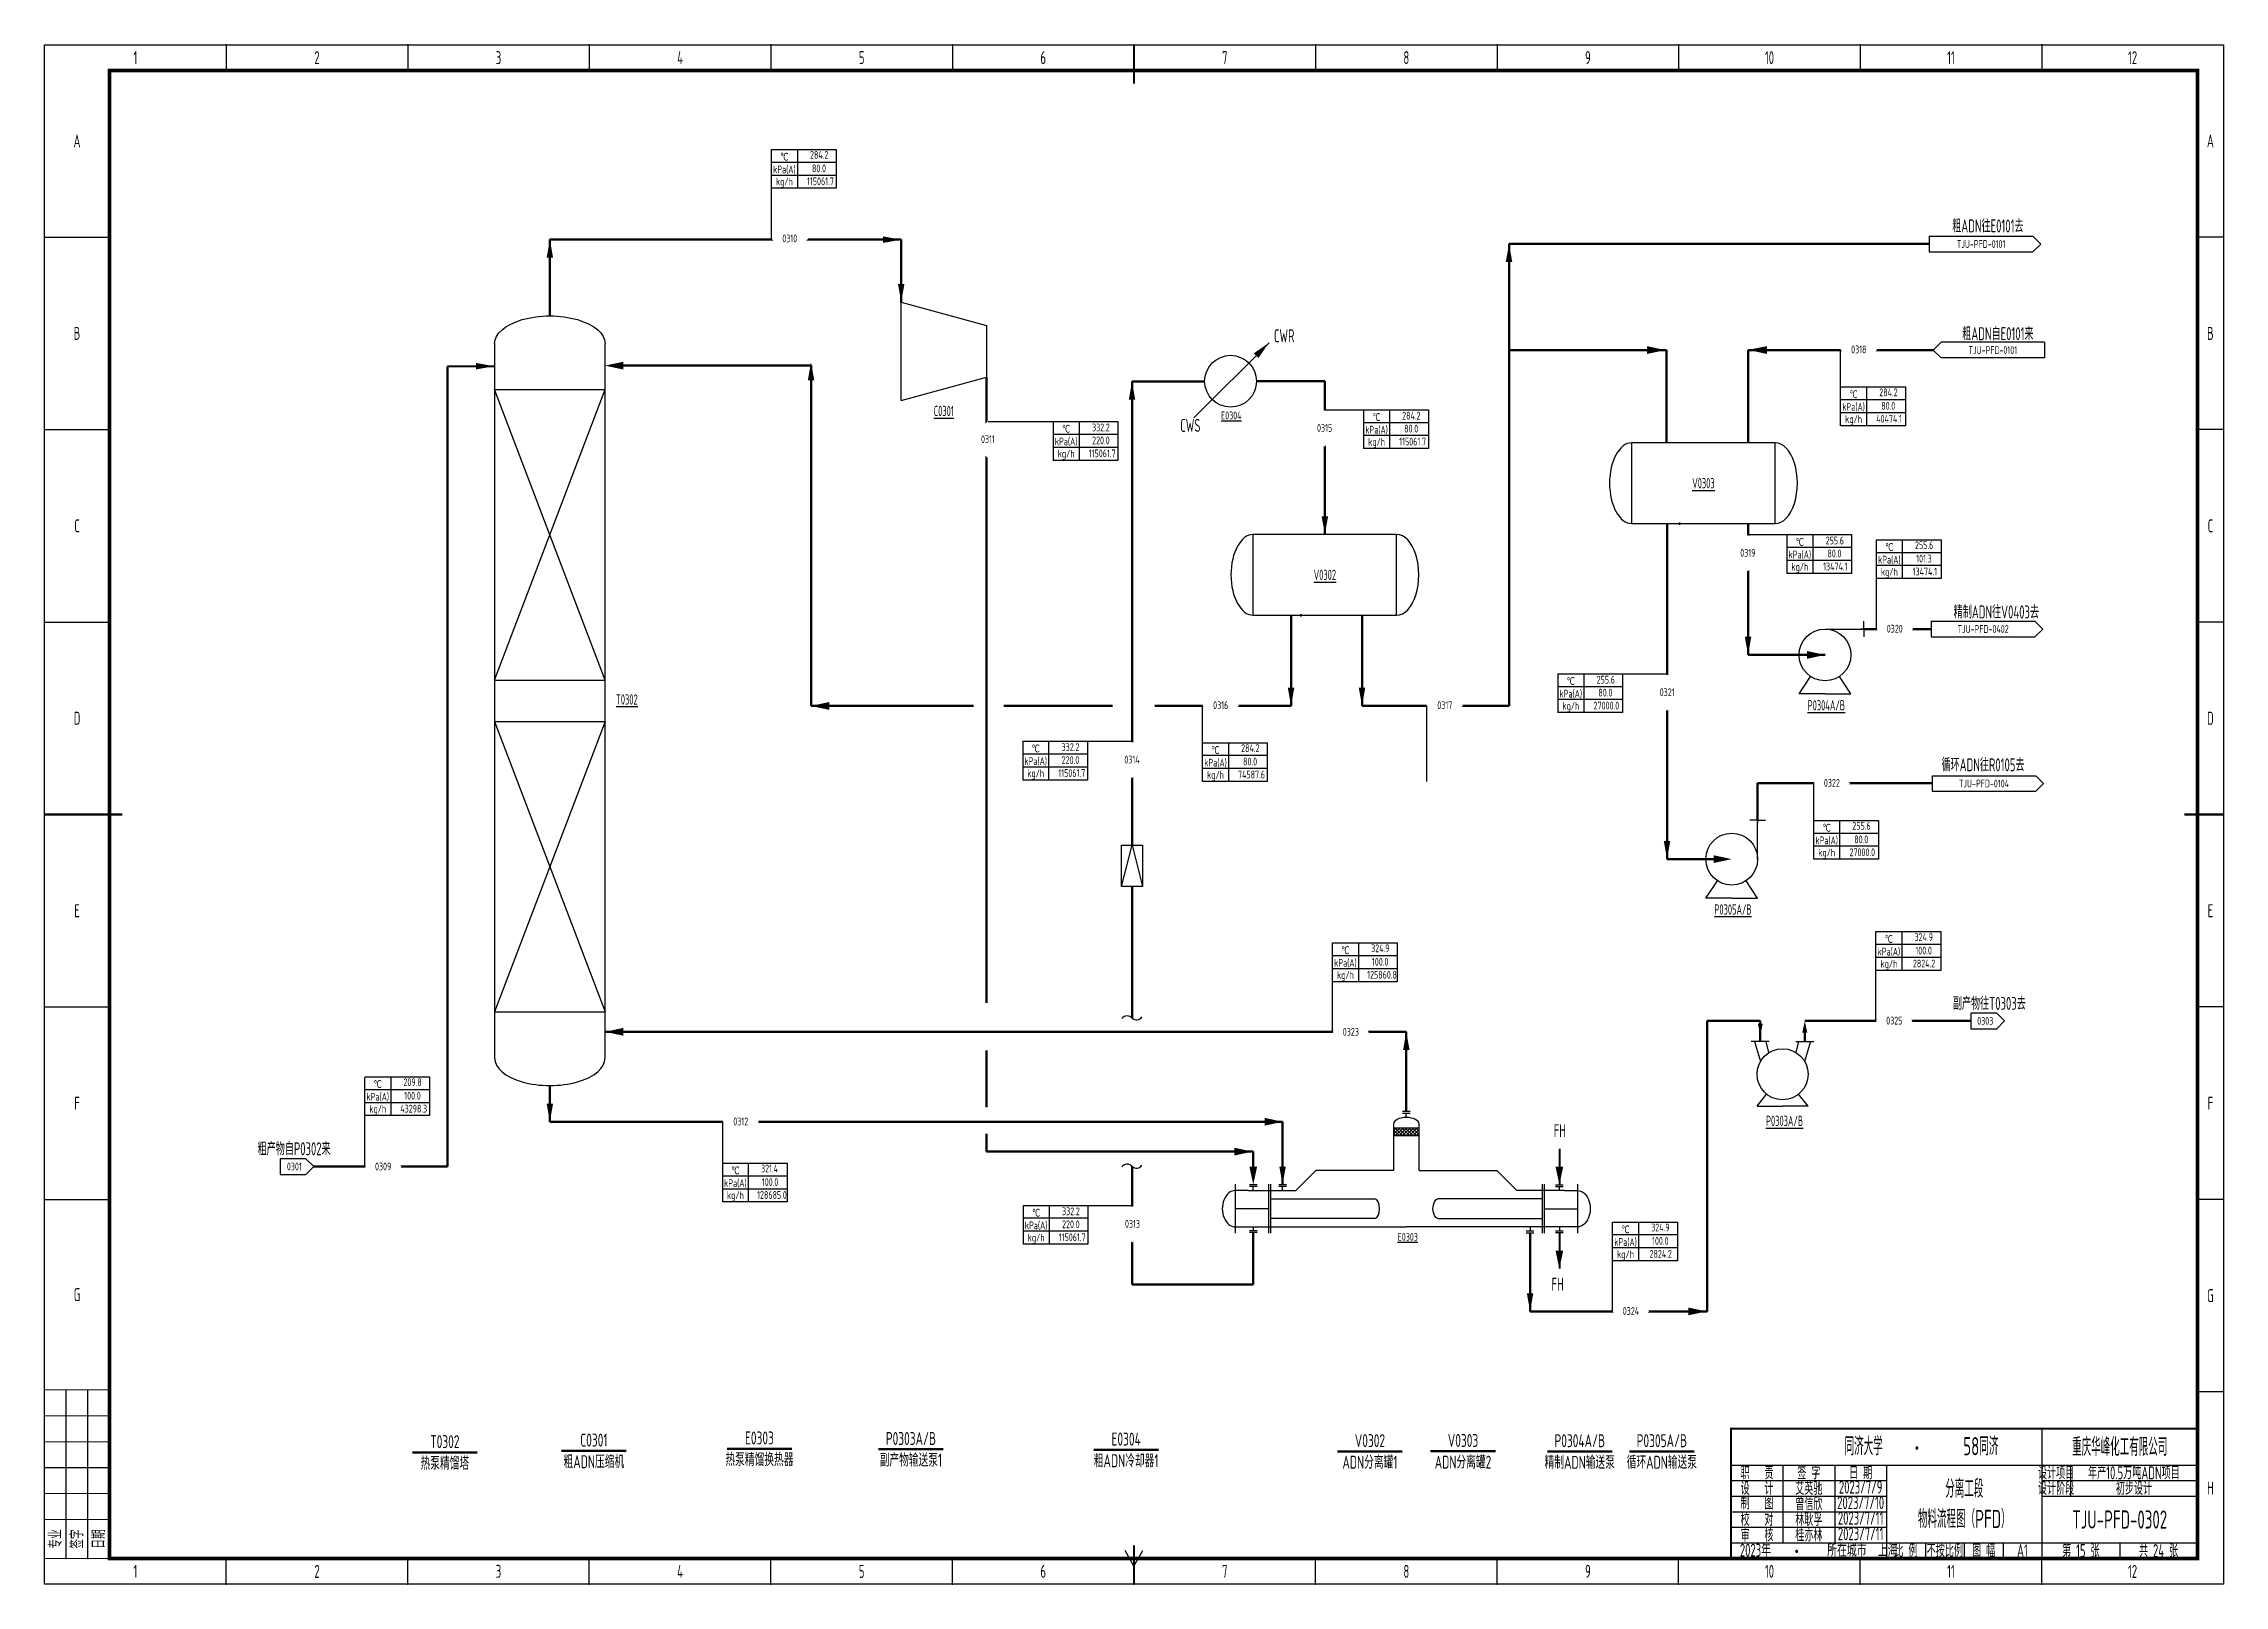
# Model space of a CAD drawing. Header units: millimetres. Extents: x 442 to 10185, y 1370 to 5122.
# Drawn here: x 2058 to 2900, y 2166 to 2761 of the extents above; entities that cross this region are included whole.
import ezdxf

# ---------------------------------------------------------------- set-up
doc = ezdxf.new("R2010")
doc.units = ezdxf.units.MM
doc.set_wipeout_variables(frame=1)
for name, color, linetype, lineweight in [('01-主物流线-粗实线', 132, 'Continuous', 80), ('03-设备外轮廓线-细实线', 7, 'Continuous', 25), ('04-设备内部件-细实线', 181, 'Continuous', 25), ('05-图框与标题栏', 7, 'Continuous', 25), ('05-设备外轮廓线', 7, 'Continuous', 25), ('06-公用工程-中、低压蒸汽与凝水回管', 14, 'Continuous', 40), ('06-箭头', 7, 'Continuous', 25), ('07-箭头', 7, 'Continuous', 25), ('08-进出物流标志', 7, 'Continuous', 25), ('09-文本', 7, 'Continuous', 25), ('10-流股代号', 21, 'Continuous', 25), ('11-阀门与管件', 102, 'Continuous', 25), ('12-设备位号线', 7, 'Continuous', 80), ('14-箭头', 7, 'Continuous', 25), ('15-物流表及物流信息标识', 7, 'Continuous', 25), ('16-其他', 7, 'Continuous', 25), ('17-文字（修改）', 7, 'Continuous', 15)]:
    doc.layers.add(name, color=color, linetype=linetype, lineweight=lineweight)
doc.layers.add('TITLE', color=7, linetype='Continuous')
doc.styles.add('3-gbcbig', font='gbenor.shx', dxfattribs={"width": 0.7, "height": 3, "bigfont": 'gbcbig.shx'})
doc.styles.add('5-gbcbig', font='gbenor.shx', dxfattribs={"width": 0.7, "height": 5, "bigfont": 'gbcbig.shx'})
doc.styles.add('7-gbcbig', font='gbenor.shx', dxfattribs={"width": 0.7, "height": 7, "bigfont": 'gbcbig.shx'})
doc.styles.get("Standard").update_dxf_attribs({"font": 'arial.ttf'})
doc.styles.add('工程字', font='gbenor.shx', dxfattribs={"bigfont": 'gbcbig.shx'})

msp = doc.modelspace()

# ---------------------------------------------------------------- texts
at = {"color": 5, "char_height": 5, "width": 65.9276, "attachment_point": 5, "style": '5-gbcbig'}
for s, insert in [('CWR', (2536.97, 2647.91)), ('CWS', (2500.76, 2613.35))]:
    msp.add_mtext(s, dxfattribs=dict(at, insert=insert))
at = {"attachment_point": 5, "style": '3-gbcbig'}
for s, width, gutter_width, heights, insert, char_height in [('{\\LC0301}', 16.7749, 46.14, [16.01], (2405.6, 2618.91), 3.955), ('{\\LE0304}', 12.7249, 35, [12.14], (2516.56, 2617.2), 3), ('{\\LV0303}', 16.7749, 46.14, [16.01], (2698.82, 2591.05), 3.955), ('{\\LV0302}', 16.7749, 46.14, [16.01], (2552.68, 2555.69), 3.955), ('{\\LT0302}', 16.7749, 46.14, [16.01], (2283.24, 2507.6), 3.955), ('{\\LP0304A/B}', 16.7749, 46.14, [16.01], (2746.24, 2505.36), 3.9548), ('{\\LP0305A/B}', 16.7749, 46.14, [16.01], (2710.22, 2426.58), 3.9548), ('{\\LP0303A/B}', 16.7749, 46.14, [16.01], (2730.11, 2345.03), 3.9548), ('{\\LE0303}', 12.7249, 35, [12.14], (2584.68, 2300.28), 3)]:
    msp.add_mtext_dynamic_manual_height_columns(s, width=width, gutter_width=gutter_width, heights=heights, dxfattribs=dict(at, insert=insert, char_height=char_height))
at = {"color": 1, "char_height": 5, "width": 65.9276, "attachment_point": 5, "style": '5-gbcbig'}
for insert in [(2643.38, 2341.21), (2642.53, 2281.99)]:
    msp.add_mtext('FH', dxfattribs=dict(at, insert=insert))
at = {"layer": '05-图框与标题栏', "attachment_point": 5}
for s, width, gutter_width, heights, insert, char_height, style in [('1', 70.0833, 25, [0], (2093.55, 2755.23), 5, '5-gbcbig'), ('2', 70.0833, 12.5, [0], (2163.63, 2755.23), 5, '5-gbcbig'), ('3', 70.0833, 25, [0], (2233.71, 2755.23), 5, '5-gbcbig'), ('4', 70.0833, 25, [0], (2303.8, 2755.23), 5, '5-gbcbig'), ('5', 70.0833, 25, [0], (2373.88, 2755.23), 5, '5-gbcbig'), ('6', 70.0833, 25, [0], (2443.96, 2755.23), 5, '5-gbcbig'), ('7', 70.0833, 25, [0], (2514.05, 2755.23), 5, '5-gbcbig'), ('8', 70.0833, 25, [0], (2584.13, 2755.23), 5, '5-gbcbig'), ('9', 70.0833, 25, [0], (2654.21, 2755.23), 5, '5-gbcbig'), ('10', 70.0833, 25, [0], (2724.3, 2755.23), 5, '5-gbcbig'), ('11', 70.0833, 25, [0], (2794.38, 2755.23), 5, '5-gbcbig'), ('12', 70.0833, 25, [0], (2864.46, 2755.23), 5, '5-gbcbig'), ('A', 25, 25, [0], (2071, 2723.1), 5, '5-gbcbig'), ('A', 10, 25, [0], (2894.5, 2723.1), 5, '5-gbcbig'), ('B', 25, 25, [0], (2071, 2648.85), 5, '5-gbcbig'), ('B', 10, 25, [0], (2894.5, 2648.85), 5, '5-gbcbig'), ('C', 25, 25, [0], (2071, 2574.6), 5, '5-gbcbig'), ('C', 10, 25, [0], (2894.5, 2574.6), 5, '5-gbcbig'), ('D', 25, 25, [0], (2071, 2500.35), 5, '5-gbcbig'), ('D', 10, 25, [0], (2894.5, 2500.35), 5, '5-gbcbig'), ('E', 25, 25, [0], (2071, 2426.1), 5, '5-gbcbig'), ('E', 10, 25, [0], (2894.5, 2426.1), 5, '5-gbcbig'), ('F', 25, 25, [0], (2071, 2351.85), 5, '5-gbcbig'), ('F', 10, 25, [0], (2894.5, 2351.85), 5, '5-gbcbig'), ('G', 25, 25, [0], (2071, 2277.98), 5, '5-gbcbig'), ('G', 10, 25, [0], (2894.5, 2277.6), 5, '5-gbcbig'), ('重庆华峰化工有限公司', 60, 25, [0], (2859.5, 2219.23), 7, '7-gbcbig'), ('职   责', 20, 25, [0], (2719.5, 2209.23), 5, '5-gbcbig'), ('设   计', 20, 25, [0], (2719.5, 2203.23), 5, '5-gbcbig'), ('艾英驰', 20, 25, [0], (2739.5, 2203.23), 5, '5-gbcbig'), ('签 字', 20, 25, [0], (2739.5, 2209.23), 5, '5-gbcbig'), ('2023/7/9', 20, 25, [0], (2759.5, 2203.73), 5, '5-gbcbig'), ('日 期', 20, 25, [0], (2759.5, 2209.23), 5, '5-gbcbig'), ('设计项目', 15, 25, [0], (2834.95, 2209.23), 5, '5-gbcbig'), ('设计阶段', 15, 25, [0], (2834.95, 2203.23), 5, '5-gbcbig'), ('H', 10, 25, [0], (2894.5, 2203.35), 5, '5-gbcbig'), ('制   图', 20, 25, [0], (2719.5, 2197.59), 5, '5-gbcbig'), ('曾信欣', 20, 25, [0], (2739.5, 2197.23), 5, '5-gbcbig'), ('2023/7/10', 20, 25, [0], (2759.5, 2197.73), 5, '5-gbcbig'), ('校   对', 20, 25, [0], (2719.5, 2191.23), 5, '5-gbcbig'), ('林耿孚', 20, 25, [0], (2739.5, 2191.23), 5, '5-gbcbig'), ('2023/7/11', 20, 25, [0], (2759.5, 2191.73), 5, '5-gbcbig'), ('TJU-PFD-0302', 60, 25, [12.52], (2859.5, 2191.23), 7, '7-gbcbig'), ('审   核', 20, 25, [0], (2719.5, 2185.23), 5, '5-gbcbig'), ('桂亦林', 20, 25, [0], (2739.5, 2185.23), 5, '5-gbcbig'), ('2023/7/11', 20, 25, [0], (2759.5, 2185.73), 5, '5-gbcbig'), ('比 例', 15, 25, [0], (2777, 2179.23), 5, '5-gbcbig'), ('不按比例', 15, 25, [0], (2792, 2179.23), 5, '5-gbcbig'), ('图 幅', 15, 25, [0], (2807, 2179.23), 5, '5-gbcbig'), ('A1', 14.9167, 25, [0], (2821.96, 2179.23), 5, '5-gbcbig'), ('第 15 张', 30, 25, [0], (2844.5, 2179.23), 5, '5-gbcbig'), ('共 24 张', 30, 25, [0], (2874.5, 2179.23), 5, '5-gbcbig'), ('1', 70.0833, 25, [0], (2093.55, 2171.23), 5, '5-gbcbig'), ('2', 70.0833, 25, [0], (2163.63, 2171.23), 5, '5-gbcbig'), ('3', 70.0833, 25, [0], (2233.71, 2171.23), 5, '5-gbcbig'), ('4', 70.0833, 25, [0], (2303.8, 2171.23), 5, '5-gbcbig'), ('5', 70.0833, 25, [0], (2373.88, 2171.23), 5, '5-gbcbig'), ('6', 70.0833, 25, [0], (2443.96, 2171.23), 5, '5-gbcbig'), ('7', 70.0833, 25, [0], (2514.05, 2171.23), 5, '5-gbcbig'), ('8', 70.0833, 25, [0], (2584.13, 2171.23), 5, '5-gbcbig'), ('9', 70.0833, 25, [0], (2654.21, 2171.23), 5, '5-gbcbig'), ('10', 70.0833, 25, [0], (2724.3, 2171.23), 5, '5-gbcbig'), ('11', 70.0833, 25, [0], (2794.38, 2171.23), 5, '5-gbcbig'), ('12', 70.0833, 25, [0], (2864.46, 2171.23), 5, '5-gbcbig')]:
    msp.add_mtext_dynamic_manual_height_columns(s, width=width, gutter_width=gutter_width, heights=heights, dxfattribs=dict(at, insert=insert, char_height=char_height, style=style))
at = {"layer": '05-图框与标题栏'}
for s, insert, char_height, width, attachment_point, style in [('\\pi5.78018;同济大学             ', (2747.53, 2219.5), 7, 32.2593, 4, '7-gbcbig'), ('58同济          ', (2805.87, 2219.5), 7, 32.2593, 5, '7-gbcbig'), (' 2023{\\W0.8;年          所在城市  上海}', (2710.98, 2179.38), 5, 67.5295, 4, '5-gbcbig'), ('{\\fFangSong|b0|i0|c134|p49;\\W0.8;·}', (2732.07, 2181.36), 5, 18.9039, 1, '5-gbcbig')]:
    msp.add_mtext(s, dxfattribs=dict(at, insert=insert, char_height=char_height, width=width, attachment_point=attachment_point, style=style))
at = {"layer": '05-图框与标题栏', "insert": (2778.5, 2221.23), "char_height": 5, "width": 31.5065, "attachment_point": 1}
msp.add_mtext('{\\fFangSong|b0|i0|c134|p49;\\W0.8;·}', dxfattribs=at)
at = {"layer": '05-图框与标题栏', "char_height": 5, "attachment_point": 5, "rotation": 90, "style": '工程字'}
for s, insert in [('专业', (2062.67, 2183.73)), ('签字', (2071, 2183.73)), ('日期', (2079.34, 2183.73))]:
    msp.add_mtext_dynamic_manual_height_columns(s, width=8.3333, gutter_width=25, heights=[0], dxfattribs=dict(at, insert=insert))
at = {"layer": '09-文本'}
for s, width, gutter_width, heights, insert, char_height, attachment_point, style in [('粗ADN往E0101去', 40, 12.5, [0], (2822.37, 2690.29), 5, 6, '5-gbcbig'), ('TJU-PFD-0101', 40, 12.5, [0], (2806, 2683.32), 3, 5, '3-gbcbig'), ('粗ADN自E0101来', 40, 12.5, [0], (2826.23, 2648.72), 5, 6, '5-gbcbig'), ('TJU-PFD-0101', 40, 12.5, [0], (2810.52, 2642.41), 3, 5, '3-gbcbig'), ('精制ADN往V0403去', 40, 12.5, [0], (2828.34, 2541.36), 5, 6, '5-gbcbig'), ('TJU-PFD-0402', 40, 12.5, [0], (2806.78, 2534.79), 3, 5, '3-gbcbig'), ('循环ADN往R0105去', 40, 12.5, [0], (2822.74, 2482.39), 5, 6, '5-gbcbig'), ('TJU-PFD-0104', 40, 12.5, [0], (2807.11, 2475.19), 3, 5, '3-gbcbig'), ('\\pi8.65075;副产物往T0303去', 40, 12.5, [5.33], (2786.45, 2390.33), 5, 4, '5-gbcbig'), ('0303', 40, 12.5, [0], (2807.59, 2383.62), 3, 5, '3-gbcbig'), ('粗产物自P0302来', 40, 12.5, [5.33], (2140.71, 2334.25), 5, 4, '5-gbcbig'), ('0301', 40, 12.5, [3], (2154.89, 2327.43), 3, 5, '3-gbcbig'), ('{\\W0.75;T0302}\\P{\\A1;\\W0.75;热泵精馏塔}', 59.0038, 12.5, [13.77], (2212.98, 2217.08), 5, 5, '5-gbcbig'), ('{\\W0.75;C0301}\\P{\\A1;\\W0.75;粗ADN压缩机}', 59.0038, 12.5, [13.77], (2270.51, 2217.7), 5, 5, '5-gbcbig'), ('{\\W0.75;E0303}\\P{\\A1;\\W0.75;热泵精馏换热器}', 59.0038, 12.5, [13.77], (2334.41, 2218.51), 5, 5, '5-gbcbig'), ('{\\W0.75;P0303A/B\\P\\A1;副产物输送泵1}', 59.0038, 12.5, [0], (2392.89, 2218.3), 5, 5, '5-gbcbig'), ('{\\W0.75;E0304}\\P{\\A1;\\W0.75;粗ADN冷却器1}', 59.0038, 12.5, [13.77], (2475.97, 2218.08), 5, 5, '5-gbcbig'), ('{\\W0.75;V0302\\P\\A1;ADN分离罐1}', 59.0038, 12.5, [13.77], (2570.08, 2217.48), 5, 5, '5-gbcbig'), ('\\pt45,55;{\\W0.75;V0303\\P\\A1;ADN分离罐2}', 59.0038, 12.5, [13.77], (2606, 2217.54), 5, 5, '5-gbcbig'), ('{\\W0.75;P0304A/B}\\P{\\A1;\\W0.75;精制ADN输送泵}', 59.0038, 12.5, [13.77], (2651.07, 2217.45), 5, 5, '5-gbcbig'), ('{\\W0.75;P0305A/B}\\P{\\A1;\\W0.75;循环ADN输送泵}', 59.0038, 12.5, [13.77], (2682.76, 2217.45), 5, 5, '5-gbcbig'), ('分离工段\\P物料流程图（PFD）', 60, 12.5, [0], (2799.5, 2197.23), 7, 5, '7-gbcbig'), ('年产10.5万吨ADN项目', 49.0599, 35, [0], (2864.97, 2209.23), 5, 5, '5-gbcbig'), ('初步设计', 48.9999, 12.5, [0], (2865, 2203.23), 5, 5, '5-gbcbig')]:
    msp.add_mtext_dynamic_manual_height_columns(s, width=width, gutter_width=gutter_width, heights=heights, dxfattribs=dict(at, insert=insert, char_height=char_height, attachment_point=attachment_point, style=style))
at = {"layer": '15-物流表及物流信息标识', "char_height": 3, "style": '3-gbcbig'}
for s, width, insert, attachment_point in [('kPa(A)', 10, (2344.05, 2711.96), 5), ('℃', 10, (2344.05, 2716.96), 5), ('kg/h', 10, (2344.05, 2706.96), 5), ('\\pi3.7375;115061.7', 15, (2349.05, 2709.01), 1), ('℃', 10, (2756.78, 2625.35), 5), ('℃', 10, (2572.64, 2616.54), 5), ('\\pi4.88773;284.2', 15, (2577.64, 2618.59), 1), ('kPa(A)', 10, (2756.78, 2620.35), 5), ('℃', 10, (2452.81, 2612.01), 5), ('\\pi4.99745;332.2', 15, (2457.81, 2614.06), 1), ('kPa(A)', 10, (2572.64, 2611.54), 5), ('\\pi5.66181;80.0', 15, (2577.64, 2613.59), 1), ('kg/h', 10, (2756.78, 2615.35), 5), ('\\pi3.7375;40474.1', 15, (2761.78, 2617.4), 1), ('kPa(A)', 10, (2452.81, 2607.01), 5), ('kg/h', 10, (2452.81, 2602.01), 5), ('\\pi3.7375;115061.7', 15, (2457.81, 2604.06), 1), ('\\pi5.02709;220.0', 15, (2457.81, 2609.06), 1), ('kg/h', 10, (2572.64, 2606.54), 5), ('\\pi3.7375;115061.7', 15, (2577.64, 2608.59), 1), ('℃', 10, (2736.01, 2568.37), 5), ('\\pi4.98438;255.6', 15, (2741.01, 2570.42), 1), ('℃', 10, (2770.57, 2566.39), 5), ('kPa(A)', 10, (2736.01, 2563.37), 5), ('kg/h', 10, (2736.01, 2558.37), 5), ('\\pi4;13474.1', 15, (2741.01, 2560.42), 1), ('\\pi5.66181;80.0', 15, (2741.01, 2565.42), 1), ('kPa(A)', 10, (2770.57, 2561.39), 5), ('kg/h', 10, (2770.57, 2556.39), 5), ('\\pi4;13474.1', 15, (2775.57, 2558.44), 1), ('kPa(A)', 10, (2647.61, 2509.69), 5), ('℃', 10, (2647.61, 2514.69), 5), ('\\pi4.98438;255.6', 15, (2652.61, 2516.74), 1), ('\\pi5.66181;80.0', 15, (2652.61, 2511.74), 1), ('kg/h', 10, (2647.61, 2504.69), 5), ('\\pi3.80209;27000.0', 15, (2652.61, 2506.74), 1), ('kPa(A)', 10, (2441.06, 2483.68), 5), ('℃', 10, (2441.06, 2488.68), 5), ('\\pi4.99745;332.2', 15, (2446.06, 2490.73), 1), ('\\pi5.02709;220.0', 15, (2446.06, 2485.73), 1), ('kPa(A)', 10, (2510.47, 2483.08), 5), ('℃', 10, (2510.47, 2488.08), 5), ('kg/h', 10, (2441.06, 2478.68), 5), ('\\pi3.7375;115061.7', 15, (2446.06, 2480.73), 1), ('kg/h', 10, (2510.47, 2478.08), 5), ('\\pi3.69409;74587.6', 15, (2515.47, 2480.14), 1), ('℃', 10, (2746.39, 2458.1), 5), ('kPa(A)', 10, (2746.39, 2453.1), 5), ('kg/h', 10, (2746.39, 2448.1), 5), ('\\pi3.80209;27000.0', 15, (2751.39, 2450.15), 1), ('℃', 10, (2770.4, 2415.18), 5), ('kPa(A)', 10, (2560.62, 2405.86), 5), ('℃', 10, (2560.62, 2410.86), 5), ('kPa(A)', 10, (2770.4, 2410.18), 5), ('kg/h', 10, (2560.62, 2400.86), 5), ('\\pi3.3875;125860.8', 15, (2565.62, 2402.91), 1), ('kg/h', 10, (2770.4, 2405.18), 5), ('\\pi4.27523;2824.2', 15, (2775.4, 2407.23), 1), ('℃', 10, (2187.09, 2359.19), 5), ('kPa(A)', 10, (2187.09, 2354.19), 5), ('kg/h', 10, (2187.09, 2349.19), 5), ('\\pi3.6982;43298.3', 15, (2192.09, 2351.24), 1), ('℃', 10, (2325.13, 2325.88), 5), ('kPa(A)', 10, (2325.13, 2320.88), 5), ('kg/h', 10, (2325.13, 2315.88), 5), ('\\pi3.38681;128685.0', 15, (2330.13, 2317.93), 1), ('kPa(A)', 10, (2441.23, 2304.58), 5), ('℃', 10, (2441.23, 2309.58), 5), ('\\pi4.99745;332.2', 15, (2446.23, 2311.63), 1), ('\\pi5.02709;220.0', 15, (2446.23, 2306.63), 1), ('kg/h', 10, (2441.23, 2299.58), 5), ('\\pi3.7375;115061.7', 15, (2446.23, 2301.63), 1), ('kPa(A)', 10, (2668.75, 2298.15), 5), ('℃', 10, (2668.75, 2303.15), 5), ('kg/h', 10, (2668.75, 2293.15), 5), ('\\pi4.27523;2824.2', 15, (2673.75, 2295.2), 1)]:
    msp.add_mtext_dynamic_manual_height_columns(s, width=width, gutter_width=25, heights=[0], dxfattribs=dict(at, insert=insert, attachment_point=attachment_point))
at = {"layer": '17-文字（修改）', "char_height": 3, "attachment_point": 1, "style": '3-gbcbig'}
for s, insert in [('284.2', (2353.95, 2719.21)), ('\\pi5.66181;80.0', (2349.05, 2714.01)), ('284.2', (2766.69, 2627.6)), ('\\pi5.66181;80.0', (2761.78, 2622.4)), ('255.6', (2780.48, 2568.64)), ('\\pi5.36376;101.3', (2775.57, 2563.44)), ('284.2', (2520.38, 2490.34)), ('\\pi5.66181;80.0', (2515.47, 2485.14)), ('255.6', (2756.3, 2460.35)), ('\\pi5.66181;80.0', (2751.39, 2455.15)), ('324.9', (2780.31, 2417.43)), ('324.9', (2570.53, 2413.11)), ('\\pi5.22431;100.0', (2565.62, 2407.91)), ('\\pi5.22431;100.0', (2775.4, 2412.23)), ('209.8', (2197, 2361.45)), ('\\pi5.22431;100.0', (2192.09, 2356.24)), ('321.4', (2335.03, 2328.14)), ('\\pi5.22431;100.0', (2330.13, 2322.93)), ('324.9', (2678.65, 2305.4)), ('\\pi5.22431;100.0', (2673.75, 2300.2))]:
    msp.add_mtext_dynamic_manual_height_columns(s, width=15, gutter_width=25, heights=[0], dxfattribs=dict(at, insert=insert))

# ---------------------------------------------------------------- blocks, each defined once
blk = doc.blocks.new('箭头')
at = {"layer": '07-箭头'}
blk.add_lwpolyline([(0, 0, 0, 2.5, 0), (-7, 0, 2.5, 2.5, 0)], format="xyseb", dxfattribs=at)

# ---------------------------------------------------------------- hatches: boundary and pattern name
at = {"layer": '04-设备内部件-细实线'}
h = msp.add_hatch(dxfattribs=at)
h.set_pattern_fill('ANSI37', color=256, scale=0.300018)
h.set_pattern_definition([(45, (2381.939, 1580.8853), (-0.6735603, 0.6735603), []), (135, (2381.939, 1580.8853), (-0.6735603, -0.6735603), [])])
h.paths.add_polyline_path([(2589.07, 2342.2), (2579.17, 2342.2), (2579.17, 2339.2), (2589.07, 2339.2)])

# ---------------------------------------------------------------- linework, layer by layer
for p, q in [((2232.19, 2644.91), (2232.19, 2369.32)), ((2274.85, 2369.32), (2274.85, 2644.91)), ((2671.14, 2575.48), (2726.51, 2575.48)), ((2525, 2540.12), (2580.36, 2540.12)), ((2760.74, 2534.79), (2759.61, 2534.79)), ((2719.73, 2461.01), (2719.73, 2459.89)), ((2812.06, 2386.56), (2802.06, 2386.56)), ((2802.06, 2386.56), (2802.06, 2380.56)), ((2815.06, 2383.56), (2812.06, 2386.56)), ((2812.06, 2380.56), (2815.06, 2383.56)), ((2724.23, 2375.69), (2717.29, 2375.69)), ((2718.58, 2375.68), (2720.82, 2367.94)), ((2724.1, 2371.35), (2723.09, 2375.68)), ((2734.48, 2375.69), (2741.41, 2375.69)), ((2734.6, 2371.35), (2735.62, 2375.68)), ((2740.12, 2375.68), (2737.88, 2367.94)), ((2802.06, 2380.56), (2812.06, 2380.56)), ((2159.37, 2330.37), (2149.37, 2330.37)), ((2149.37, 2330.37), (2149.37, 2324.37)), ((2149.37, 2324.37), (2159.37, 2324.37)), ((2162.37, 2327.37), (2159.37, 2330.37)), ((2159.37, 2324.37), (2162.37, 2327.37))]:
    msp.add_line(p, q)
for points in [[(2716.04, 2642.47, 0, 3, 0), (2723.32, 2642.41, 3, 3, 0)], [(2274.85, 2636.4, 0, 3, 0), (2281.85, 2636.4, 3, 3, 0)], [(2745.76, 2524.79, 0, 3, 0), (2738.76, 2524.79, 3, 3, 0)], [(2354.34, 2505.11, 0, 3, 0), (2361.34, 2505.11, 3, 3, 0)], [(2709.73, 2446.01, 0, 3, 0), (2702.73, 2446.01, 3, 3, 0)], [(2274.85, 2379.39, 0, 3, 0), (2281.85, 2379.39, 3, 3, 0)]]:
    msp.add_lwpolyline(points, format="xyseb")
at = {"extrusion": (0, 0, -1)}
msp.add_ellipse((2253.52, 2644.91), major_axis=(-21.33, 0), ratio=0.5, start_param=0, end_param=3.141593, dxfattribs=at)
msp.add_ellipse((2253.52, 2369.32), major_axis=(-21.33, 0), ratio=0.5, start_param=0, end_param=3.141593)
at = {"layer": '01-主物流线-粗实线'}
for p, q in [((2253.52, 2655.58), (2253.52, 2685.01)), ((2253.52, 2685.01), (2389.14, 2685.01)), ((2389.14, 2685.01), (2389.14, 2660.92)), ((2623.77, 2600.74), (2623.77, 2683.38)), ((2623.77, 2683.38), (2785.88, 2683.38)), ((2213.97, 2636.1), (2232.19, 2636.14)), ((2213.97, 2327.37), (2213.97, 2636.1)), ((2354.34, 2636.4), (2281.85, 2636.4)), ((2354.34, 2636.43), (2354.34, 2541.03)), ((2623.77, 2642.41), (2684.61, 2642.41)), ((2684.61, 2642.41), (2684.61, 2606.62)), ((2787.52, 2642.41), (2716.04, 2642.41)), ((2716.04, 2642.41), (2716.04, 2606.62)), ((2422.13, 2631.94), (2422.13, 2390.57)), ((2478.24, 2630.31), (2506.28, 2630.31)), ((2478.24, 2451.41), (2478.24, 2630.31)), ((2526.28, 2630.36), (2552.68, 2630.35)), ((2552.68, 2571.26), (2552.68, 2630.35)), ((2623.77, 2505.11), (2623.77, 2600.74)), ((2684.76, 2575.48), (2684.76, 2446.01)), ((2716.04, 2575.48), (2716.04, 2524.79)), ((2354.34, 2505.11), (2354.34, 2541.03)), ((2539.63, 2540.12), (2539.63, 2505.11)), ((2567.02, 2540.12), (2567.02, 2505.11)), ((2760.74, 2534.79), (2786.78, 2534.79)), ((2716.04, 2524.79), (2745.74, 2524.79)), ((2755.74, 2524.88), (2755.74, 2524.88)), ((2755.74, 2524.86), (2755.78, 2524.86)), ((2417.04, 2505.11), (2354.34, 2505.11)), ((2470.72, 2505.11), (2428.81, 2505.11)), ((2433.97, 2505.11), (2428.81, 2505.11)), ((2539.63, 2505.11), (2487.08, 2505.11)), ((2567.02, 2505.11), (2623.77, 2505.11)), ((2719.73, 2461.01), (2719.73, 2475.29)), ((2719.73, 2475.29), (2787.11, 2475.29)), ((2684.76, 2446.01), (2702.73, 2446.01)), ((2719.73, 2446.1), (2719.73, 2446.1)), ((2719.73, 2446.08), (2719.77, 2446.08)), ((2478.24, 2384.68), (2478.24, 2435.41)), ((2700.27, 2383.56), (2720.76, 2383.56)), ((2700.27, 2271.52), (2700.27, 2383.56)), ((2720.76, 2375.69), (2720.76, 2383.56)), ((2737.94, 2383.56), (2802.06, 2383.56)), ((2274.85, 2379.39), (2299.97, 2379.39)), ((2584.12, 2379.39), (2299.97, 2379.39)), ((2584.12, 2348.58), (2584.12, 2379.39)), ((2737.94, 2375.69), (2737.94, 2380.58)), ((2422.13, 2372.23), (2422.13, 2350.36)), ((2253.52, 2358.66), (2253.52, 2344.68)), ((2253.52, 2344.68), (2536.35, 2344.68)), ((2536.35, 2320.4), (2536.35, 2344.68)), ((2422.13, 2340.05), (2422.13, 2333.16)), ((2422.13, 2333.16), (2525.04, 2333.16)), ((2525.04, 2333.16), (2525.04, 2327.4)), ((2162.37, 2327.37), (2213.97, 2327.37)), ((2478.24, 2281.84), (2478.24, 2327.47)), ((2525.04, 2301.9), (2525.04, 2281.84)), ((2631.89, 2301.84), (2631.89, 2271.52)), ((2525.04, 2281.84), (2478.24, 2281.84)), ((2631.89, 2271.52), (2700.27, 2271.52))]:
    msp.add_line(p, q, dxfattribs=at)
for p in [(2689.6, 2575.48), (2543.45, 2540.12)]:
    msp.add_point(p, dxfattribs=at)
at = {"layer": '03-设备外轮廓线-细实线'}
for p, q in [((2389.13, 2622.94), (2389.13, 2660.94)), ((2389.13, 2660.94), (2422.13, 2651.94)), ((2422.13, 2651.94), (2422.13, 2631.94)), ((2389.13, 2622.94), (2422.13, 2631.94)), ((2726.51, 2606.62), (2671.14, 2606.62)), ((2580.36, 2571.26), (2525, 2571.26)), ((2745.74, 2534.79), (2760.74, 2534.79)), ((2760.74, 2534.79), (2760.74, 2537.79)), ((2760.74, 2534.79), (2760.74, 2531.79)), ((2735.74, 2509.79), (2740.19, 2516.47)), ((2745.74, 2509.79), (2735.74, 2509.79)), ((2745.74, 2509.79), (2755.74, 2509.79)), ((2755.74, 2509.79), (2751.28, 2516.47)), ((2719.73, 2461.01), (2716.73, 2461.01)), ((2719.73, 2446.01), (2719.73, 2461.01)), ((2719.73, 2461.01), (2722.73, 2461.01)), ((2699.73, 2431.01), (2704.18, 2437.69)), ((2719.73, 2431.01), (2715.27, 2437.69)), ((2709.73, 2431.01), (2699.73, 2431.01)), ((2709.73, 2431.01), (2719.73, 2431.01)), ((2719.51, 2350.72), (2723.2, 2355.34)), ((2719.51, 2350.72), (2729.35, 2350.72)), ((2739.19, 2350.72), (2729.35, 2350.72)), ((2739.19, 2350.72), (2735.5, 2355.34)), ((2579.17, 2343.85), (2579.17, 2325.85)), ((2585.62, 2348.58), (2582.62, 2348.58)), ((2585.62, 2347.83), (2582.62, 2347.83)), ((2584.12, 2346.33), (2584.12, 2347.83)), ((2589.07, 2325.85), (2589.07, 2343.85)), ((2541.42, 2318.15), (2549.22, 2325.85)), ((2579.17, 2325.85), (2549.17, 2325.85)), ((2589.07, 2325.85), (2619.07, 2325.85)), ((2626.82, 2318.15), (2619.02, 2325.85)), ((2518.1, 2320.59), (2518.1, 2301.66)), ((2523.1, 2318.15), (2518.1, 2318.15)), ((2523.1, 2318.15), (2541.42, 2318.15)), ((2526.54, 2320.4), (2523.54, 2320.4)), ((2526.54, 2319.65), (2523.54, 2319.65)), ((2525.04, 2318.15), (2525.04, 2319.65)), ((2530.9, 2320.59), (2530.9, 2301.66)), ((2531.7, 2320.59), (2531.7, 2301.66)), ((2537.85, 2320.4), (2534.85, 2320.4)), ((2537.85, 2319.65), (2534.85, 2319.65)), ((2536.35, 2318.15), (2536.35, 2319.65)), ((2645.14, 2318.15), (2626.82, 2318.15)), ((2636.54, 2320.59), (2636.54, 2301.66)), ((2637.34, 2320.59), (2637.34, 2301.66)), ((2641.7, 2320.4), (2644.7, 2320.4)), ((2641.7, 2319.65), (2644.7, 2319.65)), ((2643.2, 2318.15), (2643.2, 2319.65)), ((2645.14, 2318.15), (2650.14, 2318.15)), ((2650.14, 2320.59), (2650.14, 2301.66)), ((2518.1, 2304.15), (2584.12, 2304.15)), ((2526.54, 2302.65), (2523.54, 2302.65)), ((2526.54, 2301.9), (2523.54, 2301.9)), ((2525.04, 2304.15), (2525.04, 2302.65)), ((2650.14, 2304.15), (2584.12, 2304.15)), ((2630.39, 2302.59), (2633.39, 2302.59)), ((2630.39, 2301.84), (2633.39, 2301.84)), ((2631.89, 2304.09), (2631.89, 2302.59)), ((2641.7, 2302.65), (2644.7, 2302.65)), ((2641.7, 2301.9), (2644.7, 2301.9)), ((2643.2, 2304.15), (2643.2, 2302.65))]:
    msp.add_line(p, q, dxfattribs=at)
for centre, radius in [((2745.74, 2524.79), 10), ((2709.73, 2446.01), 10), ((2729.35, 2363.02), 9.84)]:
    msp.add_circle(centre, radius, dxfattribs=at)
for centre, major_axis, ratio, start_param, end_param in [((2671.14, 2591.05), (0, -15.57), 0.550347, 3.141593, 6.283185), ((2726.51, 2591.05), (0, -15.57), 0.550347, 0, 3.141593), ((2525, 2555.69), (0, -15.57), 0.550347, 3.141593, 6.283185), ((2580.36, 2555.69), (0, -15.57), 0.550347, 0, 3.141593), ((2584.12, 2343.85), (-4.95, 0), 0.5, 3.141593, 6.283185), ((2518.1, 2311.15), (0, 7), 0.714286, 0, 3.141593)]:
    msp.add_ellipse(centre, major_axis=major_axis, ratio=ratio, start_param=start_param, end_param=end_param, dxfattribs=at)
at = {"layer": '03-设备外轮廓线-细实线', "extrusion": (0, 0, -1)}
msp.add_ellipse((2650.14, 2311.15), major_axis=(0, 7), ratio=0.714286, start_param=0, end_param=3.141593, dxfattribs=at)
at = {"layer": '04-设备内部件-细实线'}
for p, q in [((2232.19, 2627.16), (2274.85, 2627.16)), ((2232.19, 2515.11), (2274.85, 2627.16)), ((2274.85, 2515.11), (2232.19, 2627.16)), ((2671.14, 2575.48), (2671.14, 2606.62)), ((2726.51, 2575.48), (2726.51, 2606.62)), ((2525, 2540.12), (2525, 2571.26)), ((2580.36, 2540.12), (2580.36, 2571.26)), ((2232.19, 2515.11), (2274.85, 2515.11)), ((2232.19, 2499.13), (2274.85, 2499.13)), ((2232.19, 2499.13), (2274.85, 2387.07)), ((2274.85, 2499.13), (2232.19, 2387.07)), ((2232.19, 2387.07), (2274.85, 2387.07)), ((2589.07, 2342.2), (2579.17, 2342.2)), ((2589.07, 2339.2), (2579.17, 2339.2)), ((2530.9, 2311.15), (2518.1, 2311.15)), ((2531.7, 2314.9), (2571.95, 2314.9)), ((2571.95, 2307.4), (2531.7, 2307.4)), ((2636.54, 2314.9), (2596.28, 2314.9)), ((2596.28, 2307.4), (2636.54, 2307.4)), ((2637.34, 2311.15), (2650.14, 2311.15))]:
    msp.add_line(p, q, dxfattribs=at)
msp.add_ellipse((2571.95, 2311.15), major_axis=(0, 3.75), ratio=0.5, start_param=3.141593, end_param=6.283185, dxfattribs=at)
at = {"layer": '04-设备内部件-细实线', "extrusion": (0, 0, -1)}
msp.add_ellipse((2596.28, 2311.15), major_axis=(0, 3.75), ratio=0.5, start_param=3.141593, end_param=6.283185, dxfattribs=at)
at = {"layer": '05-图框与标题栏'}
for p, q in [((2128.59, 2760.23), (2128.59, 2750.23)), ((2198.67, 2760.23), (2198.67, 2750.23)), ((2268.75, 2760.23), (2268.75, 2750.23)), ((2338.84, 2760.23), (2338.84, 2750.23)), ((2408.92, 2760.23), (2408.92, 2750.23)), ((2549.09, 2760.23), (2549.09, 2750.23)), ((2619.17, 2760.23), (2619.17, 2750.23)), ((2689.25, 2760.23), (2689.25, 2750.23)), ((2759.34, 2760.23), (2759.34, 2750.23)), ((2829.42, 2760.23), (2829.42, 2750.23)), ((2058.5, 2685.98), (2083.5, 2685.98)), ((2899.5, 2685.98), (2889.5, 2685.98)), ((2058.5, 2611.73), (2083.5, 2611.73)), ((2899.5, 2611.73), (2889.5, 2611.73)), ((2058.5, 2537.48), (2083.5, 2537.48)), ((2899.5, 2537.48), (2889.5, 2537.48)), ((2058.5, 2388.98), (2083.5, 2388.98)), ((2899.5, 2388.98), (2889.5, 2388.98)), ((2058.5, 2314.73), (2083.5, 2314.73)), ((2899.5, 2314.73), (2889.5, 2314.73)), ((2066.84, 2176.23), (2066.84, 2241.23)), ((2075.17, 2176.23), (2075.17, 2241.23)), ((2899.5, 2240.48), (2889.5, 2240.48)), ((2829.5, 2226.23), (2829.5, 2176.23)), ((2709.5, 2212.23), (2889.5, 2212.23)), ((2709.5, 2206.23), (2769.5, 2206.23)), ((2729.5, 2212.23), (2729.5, 2182.23)), ((2749.5, 2212.23), (2749.5, 2182.23)), ((2769.5, 2212.23), (2769.5, 2176.23)), ((2829.5, 2206.23), (2889.5, 2206.23)), ((2840.5, 2212.23), (2840.5, 2200.23)), ((2709.5, 2200.23), (2769.5, 2200.23)), ((2829.5, 2200.23), (2889.5, 2200.23)), ((2709.5, 2194.23), (2769.5, 2194.23)), ((2709.5, 2188.23), (2769.5, 2188.23)), ((2709.5, 2182.23), (2889.5, 2182.23)), ((2784.5, 2182.23), (2784.5, 2176.23)), ((2799.5, 2182.23), (2799.5, 2176.23)), ((2814.5, 2182.23), (2814.5, 2176.23)), ((2859.5, 2182.23), (2859.5, 2176.23)), ((2128.59, 2166.23), (2128.59, 2176.23)), ((2198.67, 2166.23), (2198.67, 2176.23)), ((2268.75, 2166.23), (2268.75, 2176.23)), ((2338.84, 2166.23), (2338.84, 2176.23)), ((2408.92, 2166.23), (2408.92, 2176.23)), ((2479, 2173.23), (2475.54, 2179.23)), ((2479, 2173.23), (2482.47, 2179.23)), ((2549.09, 2166.23), (2549.09, 2176.23)), ((2619.17, 2166.23), (2619.17, 2176.23)), ((2689.25, 2166.23), (2689.25, 2176.23)), ((2759.34, 2166.23), (2759.34, 2176.23)), ((2829.42, 2166.23), (2829.42, 2176.23))]:
    msp.add_line(p, q, dxfattribs=at)
for points, const_width in [([(2479, 2760.23), (2479, 2745.23)], 0.8), ([(2058.5, 2463.23), (2088.5, 2463.23)], 0.8), ([(2899.5, 2463.23), (2884.5, 2463.23)], 0.8), ([(2083.5, 2241.23), (2058.5, 2241.23)], 0.4), ([(2083.5, 2231.23), (2058.5, 2231.23)], 0.4), ([(2889.5, 2226.23), (2709.5, 2226.23), (2709.5, 2176.23)], 0.8), ([(2083.5, 2221.23), (2058.5, 2221.23)], 0.4), ([(2083.5, 2211.23), (2058.5, 2211.23)], 0.4), ([(2083.5, 2201.23), (2058.5, 2201.23)], 0.4), ([(2083.5, 2191.23), (2058.5, 2191.23)], 0.4), ([(2479, 2166.23), (2479, 2181.23)], 0.8), ([(2083.5, 2176.23), (2058.5, 2176.23)], 0.4)]:
    msp.add_lwpolyline(points, dxfattribs=dict(at, const_width=const_width))
at = {"layer": '05-图框与标题栏', "const_width": 1.4}
msp.add_lwpolyline([(2083.5, 2750.23), (2083.5, 2176.23), (2889.5, 2176.23), (2889.5, 2750.23)], close=True, dxfattribs=at)
at = {"layer": '05-图框与标题栏'}
for p in [(2128.59, 2760.23), (2128.59, 2760.23), (2128.59, 2760.23), (2198.67, 2760.23), (2198.67, 2760.23), (2198.67, 2760.23), (2268.75, 2760.23), (2268.75, 2760.23), (2268.75, 2760.23), (2338.84, 2760.23), (2338.84, 2760.23), (2338.84, 2760.23), (2408.92, 2760.23), (2408.92, 2760.23), (2408.92, 2760.23), (2479, 2760.23), (2479, 2760.23), (2479, 2760.23), (2549.09, 2760.23), (2549.09, 2760.23), (2549.09, 2760.23), (2619.17, 2760.23), (2619.17, 2760.23), (2619.17, 2760.23), (2689.25, 2760.23), (2689.25, 2760.23), (2689.25, 2760.23), (2759.34, 2760.23), (2759.34, 2760.23), (2759.34, 2760.23), (2829.42, 2760.23), (2829.42, 2760.23), (2829.42, 2760.23), (2899.5, 2685.98), (2899.5, 2611.73), (2899.5, 2537.48), (2899.5, 2463.23), (2899.5, 2388.98), (2899.5, 2314.73), (2899.5, 2240.48), (2066.84, 2176.23), (2075.17, 2176.23), (2128.59, 2166.23), (2198.67, 2166.23), (2268.75, 2166.23), (2338.84, 2166.23), (2408.92, 2166.23), (2479, 2166.23), (2549.09, 2166.23), (2619.17, 2166.23), (2689.25, 2166.23), (2759.34, 2166.23), (2829.42, 2166.23)]:
    msp.add_point(p, dxfattribs=at)
at = {"layer": '05-设备外轮廓线'}
msp.add_line((2531.12, 2645.22), (2502.13, 2616.23), dxfattribs=at)
msp.add_lwpolyline([(2531.12, 2645.22, 0, 2.5, 0), (2526.17, 2640.27, 2.5, 2.5, 0)], format="xyseb", dxfattribs=at)
msp.add_circle((2516.28, 2630.38), 10, dxfattribs=at)
at = {"layer": '06-公用工程-中、低压蒸汽与凝水回管'}
for p, q in [((2643.2, 2334.29), (2643.2, 2320.4)), ((2643.2, 2301.9), (2643.2, 2288.01))]:
    msp.add_line(p, q, dxfattribs=at)
at = {"layer": '06-箭头'}
for points in [[(2684.08, 2642.41, 0, 3, 0), (2677.08, 2642.41, 3, 3, 0)], [(2720.76, 2378.09, 0, 1.91, 0), (2720.76, 2382.55, 1.91, 1.91, 0)], [(2737.94, 2383.56, 0, 1.91, 0), (2737.94, 2379.1, 1.91, 1.91, 0)], [(2536.43, 2344.68, 0, 3, 0), (2529.43, 2344.68, 3, 3, 0)], [(2524.76, 2333.16, 0, 3, 0), (2517.76, 2333.16, 3, 3, 0)], [(2699.98, 2271.52, 0, 3, 0), (2692.98, 2271.52, 3, 3, 0)]]:
    msp.add_lwpolyline(points, format="xyseb", dxfattribs=at)
at = {"layer": '08-进出物流标志'}
for p, q in [((2786, 2686.32), (2826, 2686.32)), ((2786, 2686.32), (2786, 2680.32)), ((2829, 2683.32), (2826, 2686.32)), ((2786, 2680.32), (2826, 2680.32)), ((2829, 2683.32), (2826, 2680.32)), ((2787.52, 2642.41), (2790.52, 2645.41)), ((2830.52, 2645.41), (2790.52, 2645.41)), ((2830.52, 2645.41), (2830.52, 2639.41)), ((2787.52, 2642.41), (2790.52, 2639.41)), ((2830.52, 2639.41), (2790.52, 2639.41)), ((2786.78, 2537.79), (2826.78, 2537.79)), ((2786.78, 2537.79), (2786.78, 2531.79)), ((2829.78, 2534.79), (2826.78, 2537.79)), ((2829.78, 2534.79), (2826.78, 2531.79)), ((2786.78, 2531.79), (2826.78, 2531.79)), ((2787.11, 2478.19), (2827.11, 2478.19)), ((2787.11, 2478.19), (2787.11, 2472.19)), ((2830.11, 2475.19), (2827.11, 2478.19)), ((2830.11, 2475.19), (2827.11, 2472.19)), ((2787.11, 2472.19), (2827.11, 2472.19))]:
    msp.add_line(p, q, dxfattribs=at)
at = {"layer": '11-阀门与管件'}
for p, q in [((2474.24, 2451.41), (2482.24, 2451.41)), ((2474.24, 2435.41), (2474.24, 2451.41)), ((2474.24, 2435.41), (2478.24, 2451.41)), ((2478.24, 2451.41), (2482.24, 2435.41)), ((2482.24, 2451.41), (2482.24, 2435.41)), ((2482.24, 2435.41), (2474.24, 2435.41))]:
    msp.add_line(p, q, dxfattribs=at)
at = {"layer": '12-设备位号线'}
for p, q in [((2225.48, 2217.11), (2200.48, 2217.11)), ((2283.01, 2217.73), (2258.01, 2217.73)), ((2346.91, 2218.54), (2321.91, 2218.54)), ((2405.39, 2218.33), (2380.39, 2218.33)), ((2488.47, 2218.1), (2463.47, 2218.1)), ((2582.58, 2217.51), (2557.58, 2217.51)), ((2618.5, 2217.57), (2593.5, 2217.57)), ((2663.57, 2217.48), (2638.57, 2217.48)), ((2695.26, 2217.48), (2670.26, 2217.48))]:
    msp.add_line(p, q, dxfattribs=at)
at = {"layer": '14-箭头'}
for points in [[(2525.04, 2320.4, 0, 3, 0), (2525.04, 2327.4, 3, 3, 0)], [(2643.2, 2320.4, 0, 3, 0), (2643.2, 2327.4, 3, 3, 0)], [(2643.2, 2288.01, 0, 3, 0), (2643.2, 2295.01, 3, 3, 0)]]:
    msp.add_lwpolyline(points, format="xyseb", dxfattribs=at)
at = {"layer": '15-物流表及物流信息标识'}
for p, q in [((2339.05, 2719.81), (2364.05, 2719.81)), ((2349.05, 2719.81), (2349.05, 2704.81)), ((2364.05, 2719.81), (2364.05, 2704.81)), ((2364.05, 2714.81), (2339.05, 2714.81)), ((2364.05, 2709.81), (2339.05, 2709.81)), ((2364.05, 2704.81), (2339.05, 2704.81)), ((2751.78, 2628.2), (2776.78, 2628.2)), ((2761.78, 2628.2), (2761.78, 2613.2)), ((2776.78, 2628.2), (2776.78, 2613.2)), ((2567.64, 2619.39), (2567.64, 2604.39)), ((2567.64, 2619.39), (2592.64, 2619.39)), ((2577.64, 2619.39), (2577.64, 2604.39)), ((2592.64, 2619.39), (2592.64, 2604.39)), ((2776.78, 2623.2), (2751.78, 2623.2)), ((2776.78, 2618.2), (2751.78, 2618.2)), ((2447.81, 2614.86), (2447.81, 2599.86)), ((2447.81, 2614.86), (2472.81, 2614.86)), ((2472.81, 2609.86), (2447.81, 2609.86)), ((2457.81, 2614.86), (2457.81, 2599.86)), ((2472.81, 2614.86), (2472.81, 2599.86)), ((2592.64, 2614.39), (2567.64, 2614.39)), ((2776.78, 2613.2), (2751.78, 2613.2)), ((2472.81, 2604.86), (2447.81, 2604.86)), ((2592.64, 2609.39), (2567.64, 2609.39)), ((2592.64, 2604.39), (2567.64, 2604.39)), ((2472.81, 2599.86), (2447.81, 2599.86)), ((2731.01, 2571.22), (2731.01, 2556.22)), ((2731.01, 2571.22), (2756.01, 2571.22)), ((2741.01, 2571.22), (2741.01, 2556.22)), ((2756.01, 2571.22), (2756.01, 2556.22)), ((2765.57, 2569.24), (2790.57, 2569.24)), ((2775.57, 2569.24), (2775.57, 2554.24)), ((2790.57, 2569.24), (2790.57, 2554.24)), ((2756.01, 2566.22), (2731.01, 2566.22)), ((2756.01, 2561.22), (2731.01, 2561.22)), ((2790.57, 2564.24), (2765.57, 2564.24)), ((2790.57, 2559.24), (2765.57, 2559.24)), ((2756.01, 2556.22), (2731.01, 2556.22)), ((2790.57, 2554.24), (2765.57, 2554.24)), ((2642.61, 2517.54), (2642.61, 2502.54)), ((2652.61, 2517.54), (2652.61, 2502.54)), ((2667.61, 2517.54), (2667.61, 2502.54)), ((2667.61, 2512.54), (2642.61, 2512.54)), ((2667.61, 2507.54), (2642.61, 2507.54)), ((2667.61, 2502.54), (2642.61, 2502.54)), ((2436.06, 2491.53), (2436.06, 2476.53)), ((2461.06, 2486.53), (2436.06, 2486.53)), ((2446.06, 2491.53), (2446.06, 2476.53)), ((2461.06, 2491.53), (2461.06, 2476.53)), ((2505.47, 2490.93), (2530.47, 2490.93)), ((2530.47, 2485.93), (2505.47, 2485.93)), ((2515.47, 2490.93), (2515.47, 2475.93)), ((2530.47, 2490.93), (2530.47, 2475.93)), ((2461.06, 2481.53), (2436.06, 2481.53)), ((2461.06, 2476.53), (2436.06, 2476.53)), ((2530.47, 2480.93), (2505.47, 2480.93)), ((2530.47, 2475.93), (2505.47, 2475.93)), ((2741.39, 2460.95), (2766.39, 2460.95)), ((2751.39, 2460.95), (2751.39, 2445.95)), ((2766.39, 2460.95), (2766.39, 2445.95)), ((2766.39, 2455.95), (2741.39, 2455.95)), ((2766.39, 2450.95), (2741.39, 2450.95)), ((2766.39, 2445.95), (2741.39, 2445.95)), ((2765.4, 2418.03), (2790.4, 2418.03)), ((2775.4, 2418.03), (2775.4, 2403.03)), ((2790.4, 2418.03), (2790.4, 2403.03)), ((2555.62, 2413.71), (2580.62, 2413.71)), ((2580.62, 2408.71), (2555.62, 2408.71)), ((2565.62, 2413.71), (2565.62, 2398.71)), ((2580.62, 2413.71), (2580.62, 2398.71)), ((2790.4, 2413.03), (2765.4, 2413.03)), ((2790.4, 2408.03), (2765.4, 2408.03)), ((2580.62, 2403.71), (2555.62, 2403.71)), ((2790.4, 2403.03), (2765.4, 2403.03)), ((2580.62, 2398.71), (2555.62, 2398.71)), ((2182.09, 2362.04), (2207.09, 2362.04)), ((2207.09, 2357.04), (2182.09, 2357.04)), ((2192.09, 2362.04), (2192.09, 2347.04)), ((2207.09, 2362.04), (2207.09, 2347.04)), ((2207.09, 2352.04), (2182.09, 2352.04)), ((2207.09, 2347.04), (2182.09, 2347.04)), ((2320.13, 2328.73), (2345.13, 2328.73)), ((2345.13, 2323.73), (2320.13, 2323.73)), ((2330.13, 2328.73), (2330.13, 2313.73)), ((2345.13, 2328.73), (2345.13, 2313.73)), ((2345.13, 2318.73), (2320.13, 2318.73)), ((2345.13, 2313.73), (2320.13, 2313.73)), ((2436.23, 2312.43), (2436.23, 2297.43)), ((2461.23, 2307.43), (2436.23, 2307.43)), ((2446.23, 2312.43), (2446.23, 2297.43)), ((2461.23, 2312.43), (2461.23, 2297.43)), ((2461.23, 2302.43), (2436.23, 2302.43)), ((2663.75, 2306), (2688.75, 2306)), ((2688.75, 2301), (2663.75, 2301)), ((2673.75, 2306), (2673.75, 2291)), ((2688.75, 2306), (2688.75, 2291)), ((2461.23, 2297.43), (2436.23, 2297.43)), ((2688.75, 2296), (2663.75, 2296)), ((2688.75, 2291), (2663.75, 2291))]:
    msp.add_line(p, q, dxfattribs=at)
at = {"layer": '16-其他'}
for centre, start, end in [((2476.36, 2382.99), 42.00113, 142.00113), ((2479.97, 2386.53), 227.00113, 327.00113), ((2476.36, 2325.78), 42.00113, 142.00113), ((2479.97, 2329.32), 227.00113, 327.00113)]:
    msp.add_arc(centre, 2.53, start, end, dxfattribs=at)
at = {"layer": 'TITLE'}
for p, q in [((2058.5, 2760.23), (2899.5, 2760.23)), ((2058.5, 2166.23), (2058.5, 2760.23)), ((2899.5, 2760.23), (2899.5, 2166.23)), ((2899.5, 2166.23), (2058.5, 2166.23))]:
    msp.add_line(p, q, dxfattribs=at)

# ---------------------------------------------------------------- block references
at = {"layer": '07-箭头'}
for p, rotation in [((2253.52, 2685.01), 90), ((2623.77, 2683.38), 90), ((2389.14, 2660.92), 270), ((2354.34, 2637.74), 90), ((2478.24, 2630.26), 90), ((2552.68, 2571.26), 270), ((2716.04, 2524.79), 270), ((2539.63, 2505.11), 270), ((2567.02, 2505.11), 270), ((2684.76, 2446.01), 270), ((2584.12, 2379.39), 90), ((2253.52, 2344.68), 270), ((2536.35, 2320.4), 270), ((2631.89, 2271.52), 270)]:
    msp.add_blockref('箭头', p, dxfattribs=dict(at, rotation=rotation))
for p in [(2389.14, 2685), (2232.01, 2636.18)]:
    msp.add_blockref('箭头', p, dxfattribs=at)

msp.set_redraw_order([(e.dxf.handle, doc.entitydb.next_handle()) for e in msp.query("TEXT MTEXT ATTDEF DIMENSION ARC_DIMENSION")])  # texts and dimensions are drawn at this point

# ---------------------------------------------------------------- next in the draw order: wipeouts: each hides what was drawn before it
for points in [[(2339.05, 2685.36), (2346.12, 2692.43), (2353.19, 2685.36), (2346.12, 2678.29)], [(2751.7, 2642.54), (2758.77, 2650.05), (2765.84, 2642.54), (2758.77, 2635.47)], [(2545.5, 2612.25), (2552.57, 2619.32), (2559.64, 2612.25), (2552.57, 2605.17)], [(2415.54, 2607.87), (2422.61, 2614.94), (2429.68, 2607.87), (2422.61, 2600.8)], [(2708.87, 2564.07), (2715.94, 2571.14), (2723.02, 2564.07), (2715.94, 2557)], [(2765.57, 2534.79), (2772.64, 2541.86), (2779.71, 2534.79), (2772.64, 2527.72)], [(2677.71, 2510.29), (2684.78, 2517.36), (2691.85, 2510.29), (2684.78, 2503.21)], [(2505.39, 2505.28), (2512.46, 2512.35), (2519.53, 2505.28), (2512.46, 2498.21)], [(2591.91, 2505.28), (2598.98, 2512.35), (2606.05, 2505.28), (2598.98, 2498.21)], [(2471.15, 2484.28), (2478.22, 2491.35), (2485.29, 2484.28), (2478.22, 2477.21)], [(2741.31, 2475.29), (2748.38, 2482.8), (2755.45, 2475.29), (2748.38, 2468.22)], [(2555.62, 2379.26), (2562.69, 2386.33), (2569.76, 2379.26), (2562.69, 2372.19)], [(2765.4, 2383.58), (2772.47, 2390.65), (2779.54, 2383.58), (2772.47, 2376.51)], [(2320.13, 2344.68), (2327.2, 2351.76), (2334.27, 2344.68), (2327.2, 2337.61)], [(2182.09, 2327.32), (2189.16, 2334.39), (2196.23, 2327.32), (2189.16, 2320.25)], [(2471.33, 2305.18), (2478.4, 2312.25), (2485.47, 2305.18), (2478.4, 2298.11)], [(2663.75, 2271.55), (2670.82, 2278.62), (2677.89, 2271.55), (2670.82, 2264.48)]]:
    msp.add_wipeout(points).dxf.layer = '10-流股代号'

# ---------------------------------------------------------------- next in the draw order: linework, layer by layer
at = {"layer": '15-物流表及物流信息标识'}
for p, q in [((2339.05, 2685.36), (2339.05, 2719.81)), ((2751.78, 2613.2), (2751.78, 2642.41)), ((2552.58, 2619.39), (2567.64, 2619.39)), ((2422.74, 2614.86), (2447.81, 2614.86)), ((2715.95, 2571.22), (2731.01, 2571.22)), ((2765.57, 2534.79), (2765.57, 2569.24)), ((2642.61, 2517.54), (2684.8, 2517.54)), ((2505.47, 2475.93), (2505.47, 2505.15)), ((2591.99, 2475.93), (2591.99, 2505.15)), ((2436.06, 2491.53), (2478.24, 2491.53)), ((2741.39, 2445.95), (2741.39, 2475.17)), ((2765.4, 2383.58), (2765.4, 2418.03)), ((2555.62, 2379.26), (2555.62, 2413.71)), ((2182.09, 2327.32), (2182.09, 2361.77)), ((2320.13, 2344.68), (2320.13, 2313.73)), ((2436.23, 2312.43), (2478.42, 2312.43)), ((2663.75, 2271.55), (2663.75, 2306))]:
    msp.add_line(p, q, dxfattribs=at)

# ---------------------------------------------------------------- next in the draw order: texts
at = {"layer": '09-文本', "char_height": 3, "attachment_point": 5, "style": '3-gbcbig'}
for s, insert in [('0310', (2346.13, 2685.48)), ('0318', (2758.78, 2642.66)), ('0315', (2552.59, 2612.36)), ('0311', (2422.62, 2607.99)), ('0319', (2715.96, 2564.19)), ('0320', (2772.65, 2534.91)), ('0321', (2684.8, 2510.4)), ('0316', (2512.47, 2505.39)), ('0317', (2598.99, 2505.39)), ('0314', (2478.24, 2484.4)), ('0322', (2748.39, 2475.41)), ('0325', (2772.49, 2383.7)), ('0323', (2562.7, 2379.37)), ('0312', (2327.21, 2344.8)), ('0309', (2189.17, 2327.44)), ('0313', (2478.42, 2305.3)), ('0324', (2670.83, 2271.67))]:
    msp.add_mtext_dynamic_manual_height_columns(s, width=7.0711, gutter_width=12.5, heights=[0], dxfattribs=dict(at, insert=insert))

doc.saveas('drawing.dxf')
